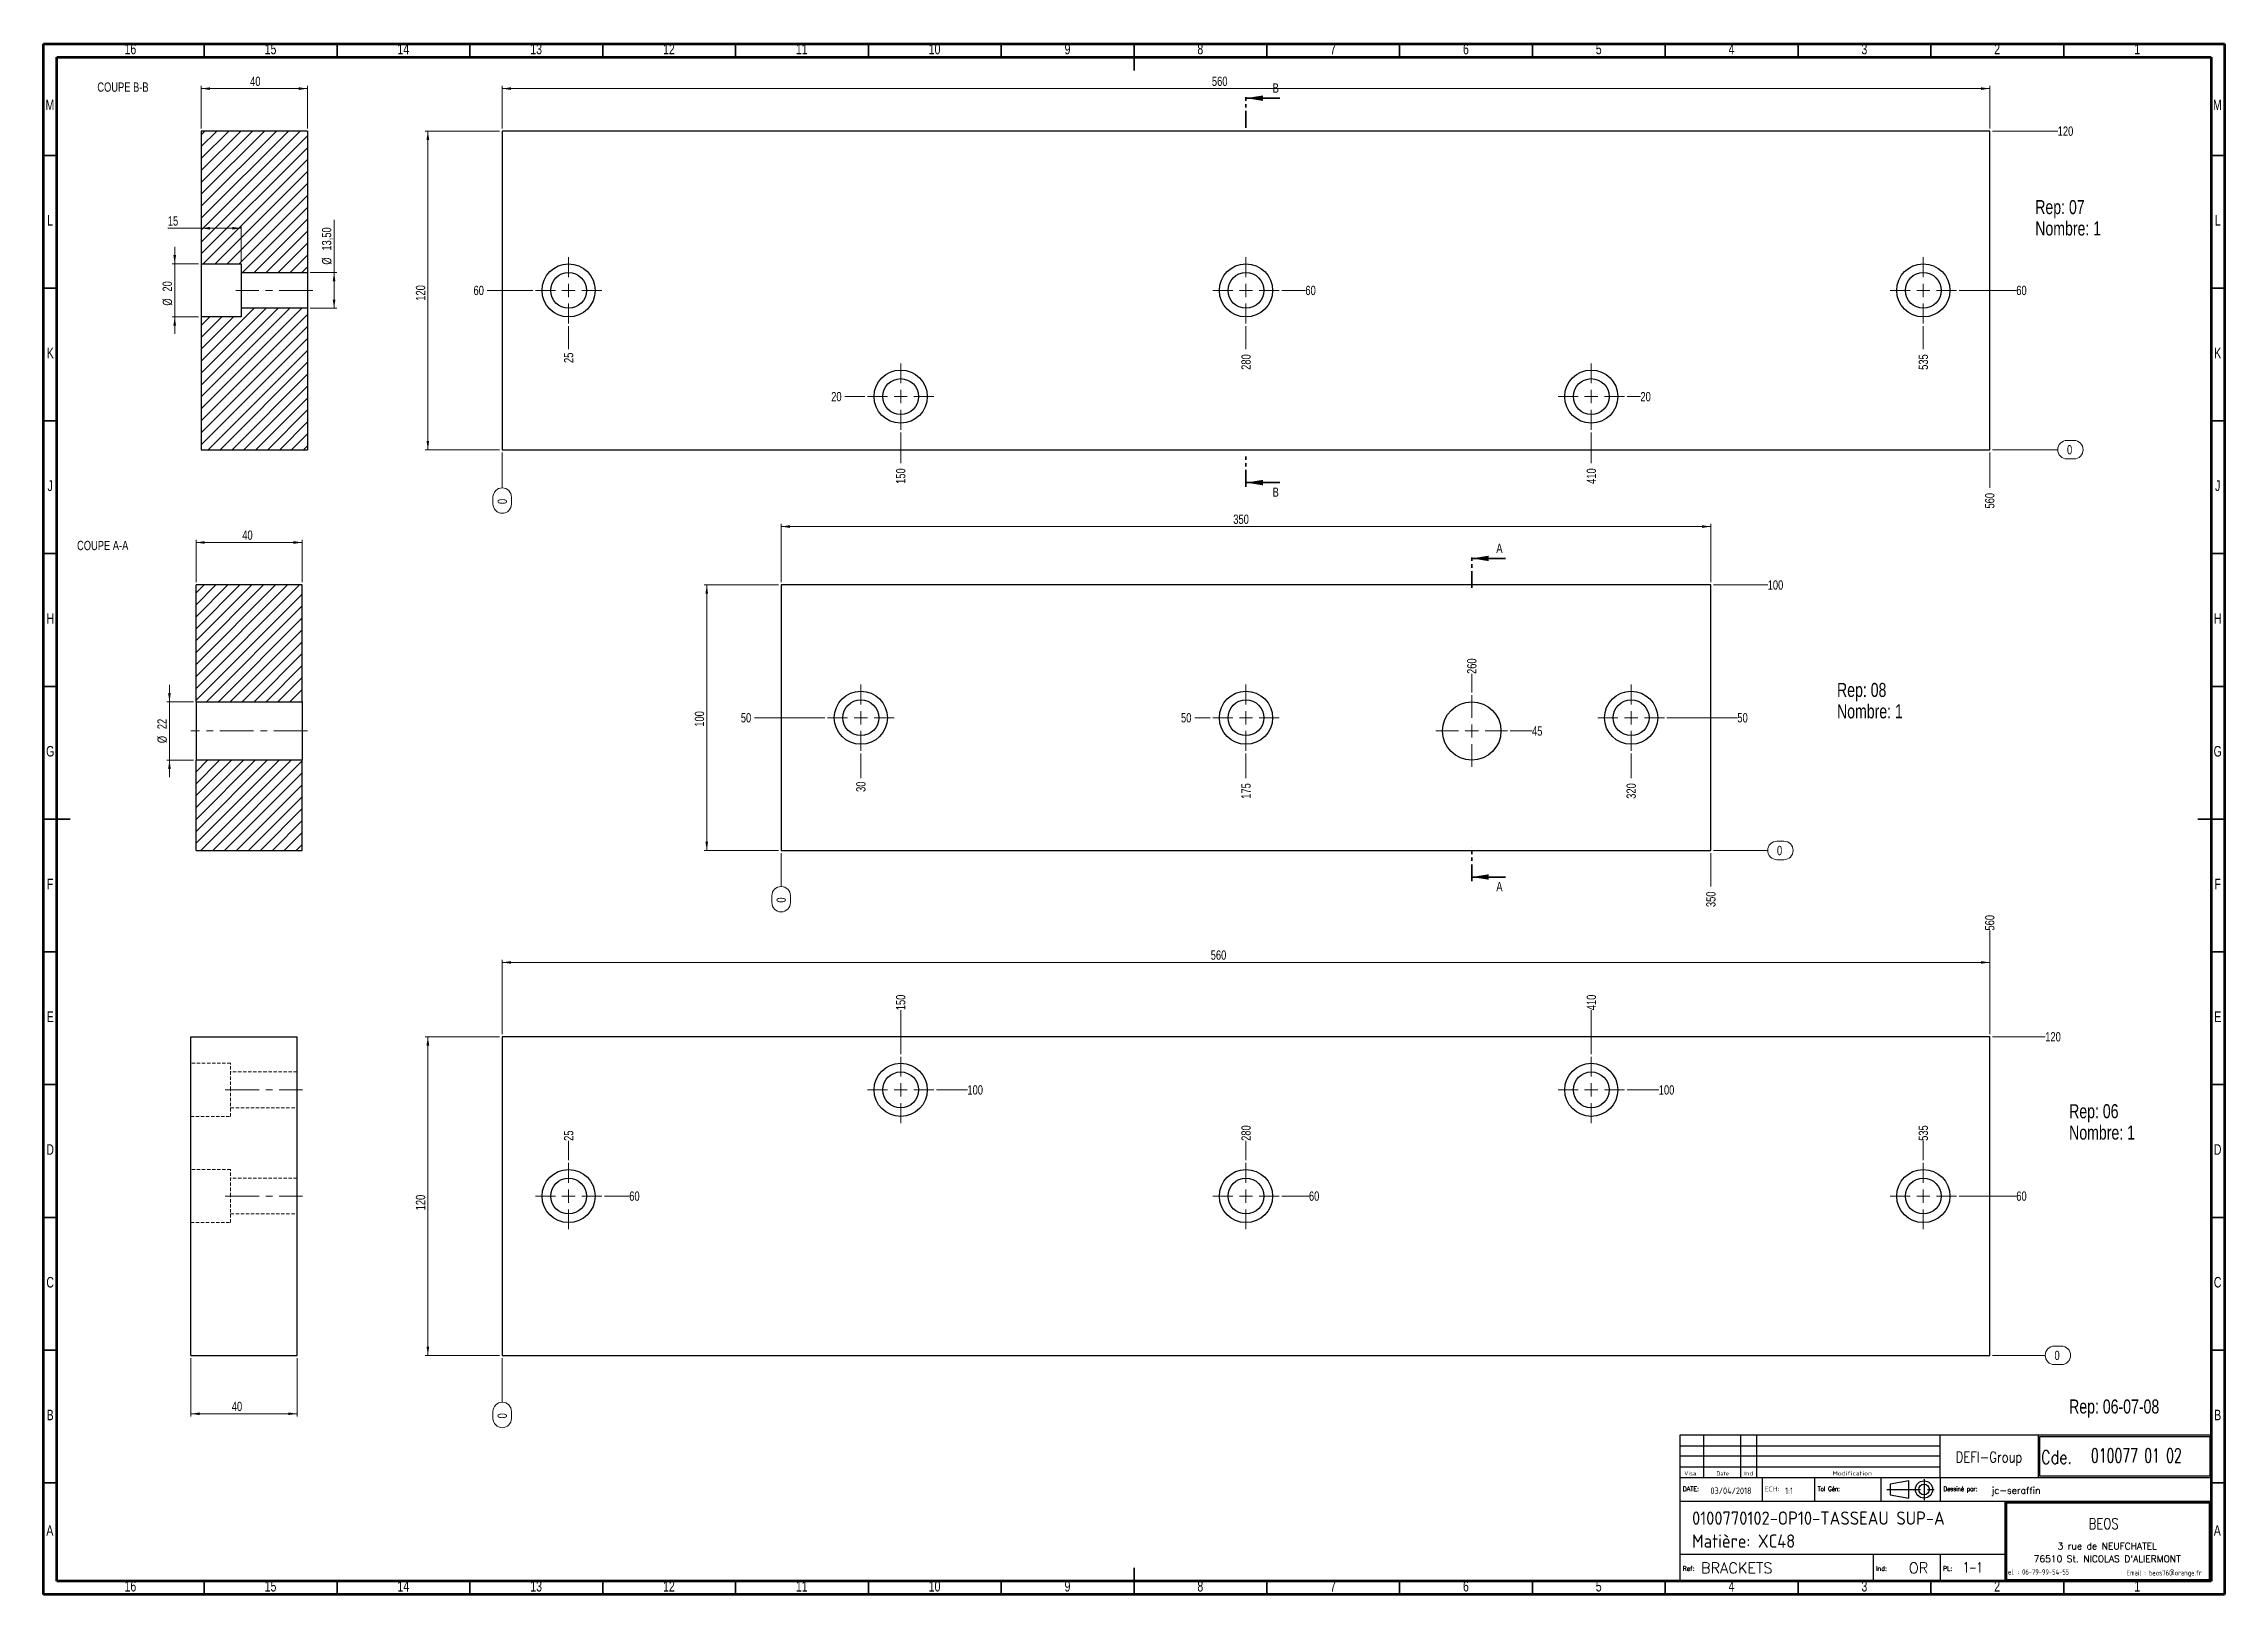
# Model space of a CAD drawing. Header units: millimetres. Extents: x 15 to 836, y 5 to 589.
import ezdxf

# ---------------------------------------------------------------- set-up
doc = ezdxf.new("R2010")
doc.units = ezdxf.units.MM
for name, pattern in [('CENTERX2', [20.32, 12.7, -2.54, 2.54, -2.54]), ('HIDDEN', [1.905, 1.27, -0.635]), ('PHANTOM', [12.7, 6.35, -1.27, 1.27, -1.27, 1.27, -1.27])]:
    doc.linetypes.add(name, pattern=pattern)
doc.layers.add('DIMENSIONS', color=176, linetype='Continuous')
doc.styles.add('SLDTEXTSTYLE0', font='TXT', dxfattribs={"width": 0.75})
doc.styles.add('SLDTEXTSTYLE1', font='ISOCP')
doc.styles.add('SLDTEXTSTYLE10', font='ISOCP', dxfattribs={"width": 1.147311})
doc.styles.add('SLDTEXTSTYLE11', font='ISOCP', dxfattribs={"width": 1.385904})
doc.styles.add('SLDTEXTSTYLE12', font='ISOCP', dxfattribs={"width": 1.246461})
doc.styles.add('SLDTEXTSTYLE13', font='ROMAND')
doc.styles.add('SLDTEXTSTYLE2', font='ROMANT', dxfattribs={"width": 0.8})
doc.styles.add('SLDTEXTSTYLE3', font='ISOCP', dxfattribs={"width": 0.8})
doc.styles.add('SLDTEXTSTYLE4', font='ROMANS', dxfattribs={"width": 0.8})
doc.styles.add('SLDTEXTSTYLE5', font='ROMANT')
doc.styles.add('SLDTEXTSTYLE6', font='ROMANS')
doc.styles.add('SLDTEXTSTYLE7', font='ROMANT', dxfattribs={"width": 0.65})
doc.styles.add('SLDTEXTSTYLE8', font='ISOCP', dxfattribs={"width": 1.446157})
doc.styles.add('SLDTEXTSTYLE9', font='ISOCP', dxfattribs={"width": 1.294402})
doc.dimstyles.new('SLDDIMSTYLE0', dxfattribs={"dimtxt": 3.5, "dimasz": 3.302, "dimexe": 0, "dimexo": 0.0625, "dimgap": 0.875, "dimtad": 0, "dimtih": 1, "dimtoh": 1, "dimdec": 0, "dimrnd": 1e-09, "dimdsep": 46, "dimtxsty": 'SLDTEXTSTYLE0', "dimblk1": 'NONE', "dimblk2": 'NONE', "dimsah": 1, "dimcen": 0.09, "dimadec": 0, "dimazin": 2, "dimtfac": 1, "dimtdec": 0, "dimtofl": 0, "dimtmove": 0, "dimatfit": 3, "dimldrblk": 'NONE', "dimfxl": 1, "dimfrac": 2, "dimtolj": 1, "dimtzin": 12, "dimarcsym": 0})
doc.dimstyles.new('SLDDIMSTYLE1', dxfattribs={"dimtxt": 3.5, "dimasz": 3.302, "dimexe": 0, "dimexo": 0.0625, "dimgap": 0.875, "dimtad": 0, "dimtih": 1, "dimtoh": 1, "dimrnd": 1e-09, "dimzin": 12, "dimdsep": 46, "dimtxsty": 'SLDTEXTSTYLE0', "dimblk1": 'NONE', "dimblk2": 'NONE', "dimsah": 1, "dimcen": 0.09, "dimadec": 0, "dimazin": 3, "dimtfac": 1, "dimtofl": 0, "dimtmove": 0, "dimatfit": 3, "dimldrblk": 'NONE', "dimfxl": 1, "dimfrac": 2, "dimtolj": 1, "dimtzin": 12, "dimarcsym": 0})
doc.dimstyles.new('SLDDIMSTYLE2', dxfattribs={"dimtxt": 3.5, "dimasz": 3.302, "dimexe": 0, "dimexo": 0.0625, "dimgap": 0.875, "dimtad": 1, "dimrnd": 1e-09, "dimzin": 12, "dimdsep": 46, "dimtxsty": 'SLDTEXTSTYLE0', "dimsah": 1, "dimcen": 0.09, "dimadec": 0, "dimazin": 3, "dimtfac": 1, "dimtofl": 0, "dimtmove": 0, "dimatfit": 3, "dimfxl": 1, "dimfrac": 2, "dimtolj": 1, "dimtzin": 12, "dimarcsym": 0})
doc.dimstyles.new('SLDDIMSTYLE3', dxfattribs={"dimtxt": 3.5, "dimasz": 3.302, "dimexe": 0, "dimexo": 0.0625, "dimgap": 0.875, "dimtad": 1, "dimrnd": 1e-09, "dimzin": 12, "dimdsep": 46, "dimtxsty": 'SLDTEXTSTYLE0', "dimsah": 1, "dimcen": 0.09, "dimadec": 0, "dimazin": 3, "dimtfac": 1, "dimtmove": 0, "dimatfit": 0, "dimfxl": 1, "dimfrac": 2, "dimtolj": 1, "dimtzin": 12, "dimarcsym": 0})

msp = doc.modelspace()

# ---------------------------------------------------------------- texts
at = {"color": 7, "linetype": 'Continuous', "lineweight": 0, "style": 'SLDTEXTSTYLE0'}
for s, insert, char_height, attachment_point in [('16', (47.67, 589.06), 3.9688, 2), ('15', (100.42, 589.06), 3.9688, 2), ('14', (150.42, 589.06), 3.9688, 2), ('13', (200.42, 589.06), 3.9688, 2), ('12', (250.42, 589.06), 3.9688, 2), ('11', (300.42, 589.06), 3.9688, 2), ('10', (350.42, 589.06), 3.9688, 2), ('9', (400.46, 589.06), 3.969, 2), ('8', (450.46, 589.06), 3.969, 2), ('7', (500.46, 589.06), 3.969, 2), ('6', (550.46, 589.06), 3.969, 2), ('5', (600.46, 589.06), 3.969, 2), ('4', (650.46, 589.06), 3.969, 2), ('3', (700.46, 589.06), 3.969, 2), ('2', (750.46, 589.06), 3.969, 2), ('1', (803.21, 589.06), 3.969, 2), ('M', (17.362, 568.06), 3.969, 2), ('COUPE B-B', (44.874, 574.486), 3.5, 2), ('M', (833.362, 568.06), 3.969, 2), ('L', (17.455, 524.56), 3.969, 2), ('L', (833.455, 524.56), 3.969, 2), ('K', (17.489, 474.56), 3.969, 2), ('K', (833.489, 474.56), 3.969, 2), ('J', (17.465, 424.56), 3.969, 2), ('J', (833.465, 424.56), 3.969, 2), ('COUPE A-A', (37.242, 401.831), 3.5, 2), ('H', (17.49, 374.56), 3.969, 2), ('H', (833.49, 374.56), 3.969, 2), ('G', (17.487, 324.56), 3.969, 2), ('G', (833.487, 324.56), 3.969, 2), ('F', (17.458, 274.56), 3.969, 2), ('F', (833.458, 274.56), 3.969, 2), ('E', (17.508, 224.56), 3.969, 2), ('E', (833.508, 224.56), 3.969, 2), ('D', (17.453, 174.56), 3.969, 2), ('D', (833.453, 174.56), 3.969, 2), ('C', (17.459, 124.56), 3.969, 2), ('C', (833.459, 124.56), 3.969, 2), ('B', (17.471, 74.56), 3.969, 2), ('Rep: 06-07-08', (777.552, 78.42), 5.29167, 1), ('B', (833.471, 74.56), 3.969, 2), ('A', (17.34, 31.06), 3.969, 2), ('A', (833.34, 31.06), 3.969, 2), ('16', (47.67, 10.06), 3.9688, 2), ('15', (100.42, 10.06), 3.9688, 2), ('14', (150.42, 10.06), 3.9688, 2), ('13', (200.42, 10.06), 3.9688, 2), ('12', (250.42, 10.06), 3.9688, 2), ('11', (300.42, 10.06), 3.9688, 2), ('10', (350.42, 10.06), 3.9688, 2), ('9', (400.46, 10.06), 3.969, 2), ('8', (450.46, 10.06), 3.969, 2), ('7', (500.46, 10.06), 3.969, 2), ('6', (550.46, 10.06), 3.969, 2), ('5', (600.46, 10.06), 3.969, 2), ('4', (650.46, 10.06), 3.969, 2), ('3', (700.46, 10.06), 3.969, 2), ('2', (750.46, 10.06), 3.969, 2), ('1', (803.21, 10.06), 3.969, 2)]:
    msp.add_mtext(s, dxfattribs=dict(at, insert=insert, char_height=char_height, attachment_point=attachment_point))
at = {"color": 7, "linetype": 'Continuous', "char_height": 3.5, "attachment_point": 1, "style": 'SLDTEXTSTYLE0'}
for s, insert in [('B', (477.679, 574.126)), ('B', (477.679, 421.911)), ('A', (561.908, 400.773)), ('A', (561.908, 273.357))]:
    msp.add_mtext(s, dxfattribs=dict(at, insert=insert))
at = {"layer": 'DIMENSIONS'}
for s, insert, char_height, attachment_point, style in [('DEFI-Group', (747.407, 58.722), 4, 2, 'SLDTEXTSTYLE2'), ('Cde.', (766.988, 59.148), 5, 1, 'SLDTEXTSTYLE2'), ('010077 01 02', (785.763, 59.962), 5.29167, 1, 'SLDTEXTSTYLE7'), ('Visa', (632.643, 51.369), 1.5671, 1, 'SLDTEXTSTYLE12'), ('Date', (644.812, 51.305), 1.4924, 1, 'SLDTEXTSTYLE10'), ('Ind', (655.242, 51.305), 1.4924, 1, 'SLDTEXTSTYLE11'), ('Modification', (688.477, 51.369), 1.56705, 1, 'SLDTEXTSTYLE8'), ('DATE:', (632.022, 45.62), 1.7277, 1, 'SLDTEXTSTYLE6'), ('03/04/2018', (642.521, 45.275), 2.5, 1, 'SLDTEXTSTYLE1'), ('ECH:', (662.899, 45.582), 1.8141, 1, 'SLDTEXTSTYLE9'), ('1:1', (670.608, 45.262), 2.5, 1, 'SLDTEXTSTYLE1'), ('Tol Gén:', (682.939, 45.62), 1.7277, 1, 'SLDTEXTSTYLE4'), ('Dessiné par:', (730.209, 45.62), 1.72768, 1, 'SLDTEXTSTYLE4'), ('jc-seraffin', (748.343, 45.442), 2.5, 1, 'SLDTEXTSTYLE5'), ('0100770102-OP10-TASSEAU SUP-A', (635.591, 36.231), 5, 1, 'SLDTEXTSTYLE1'), ('BEOS', (790.559, 33.617), 4, 2, 'SLDTEXTSTYLE2'), ('Matière: XC48', (635.591, 27.585), 5, 1, 'SLDTEXTSTYLE1'), ('BRACKETS', (638.96, 16.973), 4, 1, 'SLDTEXTSTYLE5'), ('OR', (717.182, 16.973), 4, 1, 'SLDTEXTSTYLE5'), ('1-1', (737.639, 17.195), 4, 1, 'SLDTEXTSTYLE7'), ("76510 St. NICOLAS D'ALIERMONT", (791.89, 19.645), 2.5, 2, 'SLDTEXTSTYLE13'), ('3 rue de NEUFCHATEL', (791.897, 24.47), 2.5, 2, 'SLDTEXTSTYLE13'), ('Ref:', (632.022, 15.62), 1.7277, 1, 'SLDTEXTSTYLE6'), ('Ind:', (704.814, 15.62), 1.7277, 1, 'SLDTEXTSTYLE6'), ('PL:', (730.022, 15.62), 1.7277, 1, 'SLDTEXTSTYLE6'), ('Tel. : 06-79-99-54-55', (765.348, 14.45), 2, 2, 'SLDTEXTSTYLE3'), ('Email : beos76@orange.fr', (813.36, 14.119), 2, 2, 'SLDTEXTSTYLE3')]:
    msp.add_mtext(s, dxfattribs=dict(at, insert=insert, char_height=char_height, attachment_point=attachment_point, style=style))

# ---------------------------------------------------------------- blocks, each defined once
blk = doc.blocks.new('SW_NOTE_0')
at = {"color": 0, "linetype": 'Continuous', "lineweight": 0, "char_height": 5.292, "attachment_point": 1, "style": 'SLDTEXTSTYLE0'}
for s, insert in [('Rep: 08', (0, 6.82)), ('Nombre: 1', (0, -1.23))]:
    blk.add_mtext(s, dxfattribs=dict(at, insert=insert))
blk = doc.blocks.new('_D')
at = {"color": 7, "linetype": 'Continuous', "lineweight": 18}
for p, q in [((187.66, 94.04), (187.66, 77.37)), ((184.17, 71.29), (184.17, 73.88)), ((191.15, 73.88), (191.15, 71.29))]:
    blk.add_line(p, q, dxfattribs=at)
for centre, start, end in [((187.66, 73.88), 0, 180), ((187.66, 71.29), 180, 0)]:
    blk.add_arc(centre, 3.49, start, end, dxfattribs=at)
at = {"color": 7, "linetype": 'Continuous', "lineweight": 18, "insert": (185.92, 71.29), "char_height": 3.5, "attachment_point": 1, "rotation": 90, "style": 'SLDTEXTSTYLE0'}
blk.add_mtext('0', dxfattribs=at)
blk = doc.blocks.new('_None')
blk = doc.blocks.new('_D_1')
at = {"color": 7, "linetype": 'Continuous', "lineweight": 18}
blk.add_line((212.66, 168.54), (212.66, 175.83), dxfattribs=at)
at = {"color": 7, "linetype": 'Continuous', "lineweight": 18, "insert": (210.92, 175.83), "char_height": 3.5, "attachment_point": 1, "rotation": 90, "style": 'SLDTEXTSTYLE0'}
blk.add_mtext('25', dxfattribs=at)
blk = doc.blocks.new('_D_2')
at = {"color": 7, "linetype": 'Continuous', "lineweight": 18}
blk.add_line((337.66, 208.54), (337.66, 225.04), dxfattribs=at)
at = {"color": 7, "linetype": 'Continuous', "lineweight": 18, "insert": (335.92, 225.04), "char_height": 3.5, "attachment_point": 1, "rotation": 90, "style": 'SLDTEXTSTYLE0'}
blk.add_mtext('150', dxfattribs=at)
blk = doc.blocks.new('_D_3')
at = {"color": 7, "linetype": 'Continuous', "lineweight": 18}
blk.add_line((467.66, 168.54), (467.66, 175.83), dxfattribs=at)
at = {"color": 7, "linetype": 'Continuous', "lineweight": 18, "insert": (465.92, 175.83), "char_height": 3.5, "attachment_point": 1, "rotation": 90, "style": 'SLDTEXTSTYLE0'}
blk.add_mtext('280', dxfattribs=at)
blk = doc.blocks.new('_D_4')
at = {"color": 7, "linetype": 'Continuous', "lineweight": 18}
blk.add_line((597.66, 208.54), (597.66, 225.04), dxfattribs=at)
at = {"color": 7, "linetype": 'Continuous', "lineweight": 18, "insert": (595.92, 225.04), "char_height": 3.5, "attachment_point": 1, "rotation": 90, "style": 'SLDTEXTSTYLE0'}
blk.add_mtext('410', dxfattribs=at)
blk = doc.blocks.new('_D_5')
at = {"color": 7, "linetype": 'Continuous', "lineweight": 18}
blk.add_line((722.66, 168.54), (722.66, 175.83), dxfattribs=at)
at = {"color": 7, "linetype": 'Continuous', "lineweight": 18, "insert": (720.92, 175.83), "char_height": 3.5, "attachment_point": 1, "rotation": 90, "style": 'SLDTEXTSTYLE0'}
blk.add_mtext('535', dxfattribs=at)
blk = doc.blocks.new('_D_6')
at = {"color": 7, "linetype": 'Continuous', "lineweight": 18}
blk.add_line((747.66, 216.04), (747.66, 255.04), dxfattribs=at)
at = {"color": 7, "linetype": 'Continuous', "lineweight": 18, "insert": (745.92, 255.04), "char_height": 3.5, "attachment_point": 1, "rotation": 90, "style": 'SLDTEXTSTYLE0'}
blk.add_mtext('560', dxfattribs=at)
blk = doc.blocks.new('_D_7')
at = {"color": 7, "linetype": 'Continuous', "lineweight": 18}
for p, q in [((772.05, 98.52), (774.64, 98.52)), ((748.66, 95.04), (768.56, 95.04)), ((774.64, 91.55), (772.05, 91.55))]:
    blk.add_line(p, q, dxfattribs=at)
for centre, start, end in [((772.05, 95.04), 90, 270), ((774.64, 95.04), 270, 90)]:
    blk.add_arc(centre, 3.49, start, end, dxfattribs=at)
at = {"color": 7, "linetype": 'Continuous', "lineweight": 18, "insert": (772.05, 96.77), "char_height": 3.5, "attachment_point": 1, "style": 'SLDTEXTSTYLE0'}
blk.add_mtext('0', dxfattribs=at)
blk = doc.blocks.new('_D_8')
at = {"color": 7, "linetype": 'Continuous', "lineweight": 18}
blk.add_line((226.16, 155.04), (235.48, 155.04), dxfattribs=at)
at = {"color": 7, "linetype": 'Continuous', "lineweight": 18, "insert": (235.48, 156.77), "char_height": 3.5, "attachment_point": 1, "style": 'SLDTEXTSTYLE0'}
blk.add_mtext('60', dxfattribs=at)
blk = doc.blocks.new('_D_9')
at = {"color": 7, "linetype": 'Continuous', "lineweight": 18}
blk.add_line((481.16, 155.04), (491.36, 155.04), dxfattribs=at)
at = {"color": 7, "linetype": 'Continuous', "lineweight": 18, "insert": (491.36, 156.77), "char_height": 3.5, "attachment_point": 1, "style": 'SLDTEXTSTYLE0'}
blk.add_mtext('60', dxfattribs=at)
blk = doc.blocks.new('_D_10')
at = {"color": 7, "linetype": 'Continuous', "lineweight": 18}
blk.add_line((736.16, 155.04), (757.66, 155.04), dxfattribs=at)
at = {"color": 7, "linetype": 'Continuous', "lineweight": 18, "insert": (757.66, 156.77), "char_height": 3.5, "attachment_point": 1, "style": 'SLDTEXTSTYLE0'}
blk.add_mtext('60', dxfattribs=at)
blk = doc.blocks.new('_D_11')
at = {"color": 7, "linetype": 'Continuous', "lineweight": 18}
blk.add_line((351.16, 195.04), (362.79, 195.04), dxfattribs=at)
at = {"color": 7, "linetype": 'Continuous', "lineweight": 18, "insert": (362.79, 196.77), "char_height": 3.5, "attachment_point": 1, "style": 'SLDTEXTSTYLE0'}
blk.add_mtext('100', dxfattribs=at)
blk = doc.blocks.new('_D_12')
at = {"color": 7, "linetype": 'Continuous', "lineweight": 18}
blk.add_line((611.16, 195.04), (623.06, 195.04), dxfattribs=at)
at = {"color": 7, "linetype": 'Continuous', "lineweight": 18, "insert": (623.06, 196.77), "char_height": 3.5, "attachment_point": 1, "style": 'SLDTEXTSTYLE0'}
blk.add_mtext('100', dxfattribs=at)
blk = doc.blocks.new('_D_13')
at = {"color": 7, "linetype": 'Continuous', "lineweight": 18}
blk.add_line((748.66, 215.04), (768.56, 215.04), dxfattribs=at)
at = {"color": 7, "linetype": 'Continuous', "lineweight": 18, "insert": (768.56, 216.77), "char_height": 3.5, "attachment_point": 1, "style": 'SLDTEXTSTYLE0'}
blk.add_mtext('120', dxfattribs=at)
blk = doc.blocks.new('_D_14')
at = {"color": 7, "linetype": 'Continuous', "lineweight": 18}
for p, q in [((186.66, 215.04), (158.66, 215.04)), ((159.66, 215.04), (159.66, 95.04)), ((186.66, 95.04), (158.66, 95.04))]:
    blk.add_line(p, q, dxfattribs=at)
for points in [[(159.66, 215.04), (159.15, 211.73), (160.16, 211.73)], [(159.66, 95.04), (160.16, 98.34), (159.15, 98.34)]]:
    blk.add_solid(points, dxfattribs=at)
at = {"color": 7, "linetype": 'Continuous', "lineweight": 18, "insert": (155.15, 149.67), "char_height": 3.5, "attachment_point": 1, "rotation": 90, "style": 'SLDTEXTSTYLE0'}
blk.add_mtext('120', dxfattribs=at)
blk = doc.blocks.new('_D_15')
at = {"color": 7, "linetype": 'Continuous', "lineweight": 18}
for p, q in [((187.66, 216.04), (187.66, 244.04)), ((747.66, 243.04), (187.66, 243.04)), ((747.66, 216.04), (747.66, 244.04))]:
    blk.add_line(p, q, dxfattribs=at)
for points in [[(187.66, 243.04), (190.96, 242.53), (190.96, 243.54)], [(747.66, 243.04), (744.35, 243.54), (744.35, 242.53)]]:
    blk.add_solid(points, dxfattribs=at)
at = {"color": 7, "linetype": 'Continuous', "lineweight": 18, "insert": (454.39, 247.55), "char_height": 3.5, "attachment_point": 1, "style": 'SLDTEXTSTYLE0'}
blk.add_mtext('560', dxfattribs=at)
blk = doc.blocks.new('SW_NOTE_1')
at = {"color": 0, "linetype": 'Continuous', "lineweight": 0, "char_height": 5.292, "attachment_point": 1, "style": 'SLDTEXTSTYLE0'}
for s, insert in [('Rep: 06', (0, 6.82)), ('Nombre: 1', (0, -1.23))]:
    blk.add_mtext(s, dxfattribs=dict(at, insert=insert))
blk = doc.blocks.new('SW_CENTERMARKSYMBOL_0')
at = {"color": 0, "linetype": 'Continuous', "lineweight": 0}
for p, q in [((0, 5), (0, 12.5)), ((-5, 0), (-12.5, 0)), ((0, 0), (-2.5, 0)), ((0, 0), (0, 2.5)), ((0, 0), (0, -2.5)), ((0, 0), (2.5, 0)), ((5, 0), (12.5, 0)), ((0, -5), (0, -12.5))]:
    blk.add_line(p, q, dxfattribs=at)
blk = doc.blocks.new('SW_CENTERMARKSYMBOL_1')
at = {"color": 0, "linetype": 'Continuous', "lineweight": 0}
for p, q in [((0, 5), (0, 12.5)), ((-5, 0), (-12.5, 0)), ((0, 0), (-2.5, 0)), ((0, 0), (0, 2.5)), ((0, 0), (0, -2.5)), ((0, 0), (2.5, 0)), ((5, 0), (12.5, 0)), ((0, -5), (0, -12.5))]:
    blk.add_line(p, q, dxfattribs=at)
blk = doc.blocks.new('SW_CENTERMARKSYMBOL_2')
at = {"color": 0, "linetype": 'Continuous', "lineweight": 0}
for p, q in [((0, 5), (0, 12.5)), ((-5, 0), (-12.5, 0)), ((0, 0), (-2.5, 0)), ((0, 0), (0, 2.5)), ((0, 0), (0, -2.5)), ((0, 0), (2.5, 0)), ((5, 0), (12.5, 0)), ((0, -5), (0, -12.5))]:
    blk.add_line(p, q, dxfattribs=at)
blk = doc.blocks.new('SW_CENTERMARKSYMBOL_3')
at = {"color": 0, "linetype": 'Continuous', "lineweight": 0}
for p, q in [((0, 5), (0, 12.5)), ((-5, 0), (-12.5, 0)), ((0, 0), (-2.5, 0)), ((0, 0), (0, 2.5)), ((0, 0), (0, -2.5)), ((0, 0), (2.5, 0)), ((5, 0), (12.5, 0)), ((0, -5), (0, -12.5))]:
    blk.add_line(p, q, dxfattribs=at)
blk = doc.blocks.new('SW_CENTERMARKSYMBOL_4')
at = {"color": 0, "linetype": 'Continuous', "lineweight": 0}
for p, q in [((0, 5), (0, 12.5)), ((-5, 0), (-12.5, 0)), ((0, 0), (-2.5, 0)), ((0, 0), (0, 2.5)), ((0, 0), (0, -2.5)), ((0, 0), (2.5, 0)), ((5, 0), (12.5, 0)), ((0, -5), (0, -12.5))]:
    blk.add_line(p, q, dxfattribs=at)
blk = doc.blocks.new('_D_16')
at = {"color": 7, "linetype": 'Continuous', "lineweight": 18}
for p, q in [((748.66, 436.16), (773.26, 436.16)), ((776.75, 439.65), (779.33, 439.65)), ((779.33, 432.67), (776.75, 432.67))]:
    blk.add_line(p, q, dxfattribs=at)
for centre, start, end in [((776.75, 436.16), 90, 270), ((779.33, 436.16), 270, 90)]:
    blk.add_arc(centre, 3.49, start, end, dxfattribs=at)
at = {"color": 7, "linetype": 'Continuous', "lineweight": 18, "insert": (776.75, 437.9), "char_height": 3.5, "attachment_point": 1, "style": 'SLDTEXTSTYLE0'}
blk.add_mtext('0', dxfattribs=at)
blk = doc.blocks.new('_D_17')
at = {"color": 7, "linetype": 'Continuous', "lineweight": 18}
blk.add_line((324.16, 456.16), (316.68, 456.16), dxfattribs=at)
at = {"color": 7, "linetype": 'Continuous', "lineweight": 18, "insert": (311.51, 457.9), "char_height": 3.5, "attachment_point": 1, "style": 'SLDTEXTSTYLE0'}
blk.add_mtext('20', dxfattribs=at)
blk = doc.blocks.new('_D_18')
at = {"color": 7, "linetype": 'Continuous', "lineweight": 18}
blk.add_line((611.16, 456.16), (616.16, 456.16), dxfattribs=at)
at = {"color": 7, "linetype": 'Continuous', "lineweight": 18, "insert": (616.16, 457.9), "char_height": 3.5, "attachment_point": 1, "style": 'SLDTEXTSTYLE0'}
blk.add_mtext('20', dxfattribs=at)
blk = doc.blocks.new('_D_19')
at = {"color": 7, "linetype": 'Continuous', "lineweight": 18}
blk.add_line((199.16, 496.16), (182.03, 496.16), dxfattribs=at)
at = {"color": 7, "linetype": 'Continuous', "lineweight": 18, "insert": (176.86, 497.9), "char_height": 3.5, "attachment_point": 1, "style": 'SLDTEXTSTYLE0'}
blk.add_mtext('60', dxfattribs=at)
blk = doc.blocks.new('_D_20')
at = {"color": 7, "linetype": 'Continuous', "lineweight": 18}
blk.add_line((481.16, 496.16), (490.03, 496.16), dxfattribs=at)
at = {"color": 7, "linetype": 'Continuous', "lineweight": 18, "insert": (490.03, 497.9), "char_height": 3.5, "attachment_point": 1, "style": 'SLDTEXTSTYLE0'}
blk.add_mtext('60', dxfattribs=at)
blk = doc.blocks.new('_D_21')
at = {"color": 7, "linetype": 'Continuous', "lineweight": 18}
blk.add_line((736.16, 496.16), (757.66, 496.16), dxfattribs=at)
at = {"color": 7, "linetype": 'Continuous', "lineweight": 18, "insert": (757.66, 497.9), "char_height": 3.5, "attachment_point": 1, "style": 'SLDTEXTSTYLE0'}
blk.add_mtext('60', dxfattribs=at)
blk = doc.blocks.new('_D_22')
at = {"color": 7, "linetype": 'Continuous', "lineweight": 18}
blk.add_line((748.66, 556.16), (773.26, 556.16), dxfattribs=at)
at = {"color": 7, "linetype": 'Continuous', "lineweight": 18, "insert": (773.26, 557.9), "char_height": 3.5, "attachment_point": 1, "style": 'SLDTEXTSTYLE0'}
blk.add_mtext('120', dxfattribs=at)
blk = doc.blocks.new('_D_23')
at = {"color": 7, "linetype": 'Continuous', "lineweight": 18}
for p, q in [((187.66, 435.16), (187.66, 421.76)), ((184.17, 415.69), (184.17, 418.27)), ((191.15, 418.27), (191.15, 415.69))]:
    blk.add_line(p, q, dxfattribs=at)
for centre, start, end in [((187.66, 418.27), 0, 180), ((187.66, 415.69), 180, 0)]:
    blk.add_arc(centre, 3.49, start, end, dxfattribs=at)
at = {"color": 7, "linetype": 'Continuous', "lineweight": 18, "insert": (185.92, 415.69), "char_height": 3.5, "attachment_point": 1, "rotation": 90, "style": 'SLDTEXTSTYLE0'}
blk.add_mtext('0', dxfattribs=at)
blk = doc.blocks.new('_D_24')
at = {"color": 7, "linetype": 'Continuous', "lineweight": 18}
blk.add_line((212.66, 482.66), (212.66, 474), dxfattribs=at)
at = {"color": 7, "linetype": 'Continuous', "lineweight": 18, "insert": (210.92, 468.82), "char_height": 3.5, "attachment_point": 1, "rotation": 90, "style": 'SLDTEXTSTYLE0'}
blk.add_mtext('25', dxfattribs=at)
blk = doc.blocks.new('_D_25')
at = {"color": 7, "linetype": 'Continuous', "lineweight": 18}
blk.add_line((337.66, 442.66), (337.66, 431.05), dxfattribs=at)
at = {"color": 7, "linetype": 'Continuous', "lineweight": 18, "insert": (335.92, 423.29), "char_height": 3.5, "attachment_point": 1, "rotation": 90, "style": 'SLDTEXTSTYLE0'}
blk.add_mtext('150', dxfattribs=at)
blk = doc.blocks.new('_D_26')
at = {"color": 7, "linetype": 'Continuous', "lineweight": 18}
blk.add_line((467.66, 482.66), (467.66, 474), dxfattribs=at)
at = {"color": 7, "linetype": 'Continuous', "lineweight": 18, "insert": (465.92, 466.24), "char_height": 3.5, "attachment_point": 1, "rotation": 90, "style": 'SLDTEXTSTYLE0'}
blk.add_mtext('280', dxfattribs=at)
blk = doc.blocks.new('_D_27')
at = {"color": 7, "linetype": 'Continuous', "lineweight": 18}
blk.add_line((597.66, 442.66), (597.66, 431.05), dxfattribs=at)
at = {"color": 7, "linetype": 'Continuous', "lineweight": 18, "insert": (595.92, 423.29), "char_height": 3.5, "attachment_point": 1, "rotation": 90, "style": 'SLDTEXTSTYLE0'}
blk.add_mtext('410', dxfattribs=at)
blk = doc.blocks.new('_D_28')
at = {"color": 7, "linetype": 'Continuous', "lineweight": 18}
blk.add_line((722.66, 482.66), (722.66, 474), dxfattribs=at)
at = {"color": 7, "linetype": 'Continuous', "lineweight": 18, "insert": (720.92, 466.24), "char_height": 3.5, "attachment_point": 1, "rotation": 90, "style": 'SLDTEXTSTYLE0'}
blk.add_mtext('535', dxfattribs=at)
blk = doc.blocks.new('_D_29')
at = {"color": 7, "linetype": 'Continuous', "lineweight": 18}
blk.add_line((747.66, 435.16), (747.66, 421.76), dxfattribs=at)
at = {"color": 7, "linetype": 'Continuous', "lineweight": 18, "insert": (745.92, 414), "char_height": 3.5, "attachment_point": 1, "rotation": 90, "style": 'SLDTEXTSTYLE0'}
blk.add_mtext('560', dxfattribs=at)
blk = doc.blocks.new('_D_30')
at = {"color": 7, "linetype": 'Continuous', "lineweight": 18}
for p, q in [((186.66, 556.16), (158.66, 556.16)), ((159.66, 556.16), (159.66, 436.16)), ((186.66, 436.16), (158.66, 436.16))]:
    blk.add_line(p, q, dxfattribs=at)
for points in [[(159.66, 556.16), (159.15, 552.86), (160.16, 552.86)], [(159.66, 436.16), (160.16, 439.47), (159.15, 439.47)]]:
    blk.add_solid(points, dxfattribs=at)
at = {"color": 7, "linetype": 'Continuous', "lineweight": 18, "insert": (155.15, 492.28), "char_height": 3.5, "attachment_point": 1, "rotation": 90, "style": 'SLDTEXTSTYLE0'}
blk.add_mtext('120', dxfattribs=at)
blk = doc.blocks.new('_D_31')
at = {"color": 7, "linetype": 'Continuous', "lineweight": 18}
for p, q in [((187.66, 557.16), (187.66, 573.16)), ((747.66, 572.16), (187.66, 572.16)), ((747.66, 557.16), (747.66, 573.16))]:
    blk.add_line(p, q, dxfattribs=at)
for points in [[(187.66, 572.16), (190.96, 571.66), (190.96, 572.67)], [(747.66, 572.16), (744.35, 572.67), (744.35, 571.66)]]:
    blk.add_solid(points, dxfattribs=at)
at = {"color": 7, "linetype": 'Continuous', "lineweight": 18, "insert": (454.83, 576.67), "char_height": 3.5, "attachment_point": 1, "style": 'SLDTEXTSTYLE0'}
blk.add_mtext('560', dxfattribs=at)
blk = doc.blocks.new('SW_NOTE_2')
at = {"color": 0, "linetype": 'Continuous', "lineweight": 0, "char_height": 5.292, "attachment_point": 1, "style": 'SLDTEXTSTYLE0'}
for s, insert in [('Rep: 07', (0, 6.82)), ('Nombre: 1', (0, -1.23))]:
    blk.add_mtext(s, dxfattribs=dict(at, insert=insert))
blk = doc.blocks.new('SW_CENTERMARKSYMBOL_5')
at = {"color": 0, "linetype": 'Continuous', "lineweight": 0}
for p, q in [((0, 5), (0, 12.5)), ((-5, 0), (-12.5, 0)), ((0, 0), (-2.5, 0)), ((0, 0), (0, 2.5)), ((0, 0), (0, -2.5)), ((0, 0), (2.5, 0)), ((5, 0), (12.5, 0)), ((0, -5), (0, -12.5))]:
    blk.add_line(p, q, dxfattribs=at)
blk = doc.blocks.new('SW_CENTERMARKSYMBOL_6')
at = {"color": 0, "linetype": 'Continuous', "lineweight": 0}
for p, q in [((0, 5), (0, 12.5)), ((-5, 0), (-12.5, 0)), ((0, 0), (-2.5, 0)), ((0, 0), (0, 2.5)), ((0, 0), (0, -2.5)), ((0, 0), (2.5, 0)), ((5, 0), (12.5, 0)), ((0, -5), (0, -12.5))]:
    blk.add_line(p, q, dxfattribs=at)
blk = doc.blocks.new('SW_CENTERMARKSYMBOL_7')
at = {"color": 0, "linetype": 'Continuous', "lineweight": 0}
for p, q in [((0, 5), (0, 12.5)), ((-5, 0), (-12.5, 0)), ((0, 0), (-2.5, 0)), ((0, 0), (0, 2.5)), ((0, 0), (0, -2.5)), ((0, 0), (2.5, 0)), ((5, 0), (12.5, 0)), ((0, -5), (0, -12.5))]:
    blk.add_line(p, q, dxfattribs=at)
blk = doc.blocks.new('SW_CENTERMARKSYMBOL_8')
at = {"color": 0, "linetype": 'Continuous', "lineweight": 0}
for p, q in [((0, 5), (0, 12.5)), ((-5, 0), (-12.5, 0)), ((0, 0), (-2.5, 0)), ((0, 0), (0, 2.5)), ((0, 0), (0, -2.5)), ((0, 0), (2.5, 0)), ((5, 0), (12.5, 0)), ((0, -5), (0, -12.5))]:
    blk.add_line(p, q, dxfattribs=at)
blk = doc.blocks.new('SW_CENTERMARKSYMBOL_9')
at = {"color": 0, "linetype": 'Continuous', "lineweight": 0}
for p, q in [((0, 5), (0, 12.5)), ((-5, 0), (-12.5, 0)), ((0, 0), (-2.5, 0)), ((0, 0), (0, 2.5)), ((0, 0), (0, -2.5)), ((0, 0), (2.5, 0)), ((5, 0), (12.5, 0)), ((0, -5), (0, -12.5))]:
    blk.add_line(p, q, dxfattribs=at)
blk = doc.blocks.new('_D_32')
at = {"color": 7, "linetype": 'Continuous', "lineweight": 18}
for p, q in [((667.56, 288.7), (670.15, 288.7)), ((643.66, 285.21), (664.07, 285.21)), ((670.15, 281.72), (667.56, 281.72))]:
    blk.add_line(p, q, dxfattribs=at)
for centre, start, end in [((667.56, 285.21), 90, 270), ((670.15, 285.21), 270, 90)]:
    blk.add_arc(centre, 3.49, start, end, dxfattribs=at)
at = {"color": 7, "linetype": 'Continuous', "lineweight": 18, "insert": (667.56, 286.94), "char_height": 3.5, "attachment_point": 1, "style": 'SLDTEXTSTYLE0'}
blk.add_mtext('0', dxfattribs=at)
blk = doc.blocks.new('_D_33')
at = {"color": 7, "linetype": 'Continuous', "lineweight": 18}
blk.add_line((567.16, 330.21), (575.35, 330.21), dxfattribs=at)
at = {"color": 7, "linetype": 'Continuous', "lineweight": 18, "insert": (575.35, 331.94), "char_height": 3.5, "attachment_point": 1, "style": 'SLDTEXTSTYLE0'}
blk.add_mtext('45', dxfattribs=at)
blk = doc.blocks.new('_D_34')
at = {"color": 7, "linetype": 'Continuous', "lineweight": 18}
blk.add_line((309.16, 335.21), (282.66, 335.21), dxfattribs=at)
at = {"color": 7, "linetype": 'Continuous', "lineweight": 18, "insert": (277.48, 336.94), "char_height": 3.5, "attachment_point": 1, "style": 'SLDTEXTSTYLE0'}
blk.add_mtext('50', dxfattribs=at)
blk = doc.blocks.new('_D_35')
at = {"color": 7, "linetype": 'Continuous', "lineweight": 18}
blk.add_line((454.16, 335.21), (448.39, 335.21), dxfattribs=at)
at = {"color": 7, "linetype": 'Continuous', "lineweight": 18, "insert": (443.21, 336.94), "char_height": 3.5, "attachment_point": 1, "style": 'SLDTEXTSTYLE0'}
blk.add_mtext('50', dxfattribs=at)
blk = doc.blocks.new('_D_36')
at = {"color": 7, "linetype": 'Continuous', "lineweight": 18}
blk.add_line((626.16, 335.21), (652.66, 335.21), dxfattribs=at)
at = {"color": 7, "linetype": 'Continuous', "lineweight": 18, "insert": (652.66, 336.94), "char_height": 3.5, "attachment_point": 1, "style": 'SLDTEXTSTYLE0'}
blk.add_mtext('50', dxfattribs=at)
blk = doc.blocks.new('_D_37')
at = {"color": 7, "linetype": 'Continuous', "lineweight": 18}
blk.add_line((643.66, 385.21), (664.07, 385.21), dxfattribs=at)
at = {"color": 7, "linetype": 'Continuous', "lineweight": 18, "insert": (664.07, 386.94), "char_height": 3.5, "attachment_point": 1, "style": 'SLDTEXTSTYLE0'}
blk.add_mtext('100', dxfattribs=at)
blk = doc.blocks.new('_D_38')
at = {"color": 7, "linetype": 'Continuous', "lineweight": 18}
for p, q in [((292.66, 284.21), (292.66, 271.64)), ((289.17, 265.56), (289.17, 268.15)), ((296.15, 268.15), (296.15, 265.56))]:
    blk.add_line(p, q, dxfattribs=at)
for centre, start, end in [((292.66, 268.15), 0, 180), ((292.66, 265.56), 180, 0)]:
    blk.add_arc(centre, 3.49, start, end, dxfattribs=at)
at = {"color": 7, "linetype": 'Continuous', "lineweight": 18, "insert": (290.92, 265.56), "char_height": 3.5, "attachment_point": 1, "rotation": 90, "style": 'SLDTEXTSTYLE0'}
blk.add_mtext('0', dxfattribs=at)
blk = doc.blocks.new('_D_39')
at = {"color": 7, "linetype": 'Continuous', "lineweight": 18}
blk.add_line((322.66, 321.71), (322.66, 312.43), dxfattribs=at)
at = {"color": 7, "linetype": 'Continuous', "lineweight": 18, "insert": (320.92, 307.26), "char_height": 3.5, "attachment_point": 1, "rotation": 90, "style": 'SLDTEXTSTYLE0'}
blk.add_mtext('30', dxfattribs=at)
blk = doc.blocks.new('_D_40')
at = {"color": 7, "linetype": 'Continuous', "lineweight": 18}
blk.add_line((467.66, 321.71), (467.66, 312.43), dxfattribs=at)
at = {"color": 7, "linetype": 'Continuous', "lineweight": 18, "insert": (465.92, 304.67), "char_height": 3.5, "attachment_point": 1, "rotation": 90, "style": 'SLDTEXTSTYLE0'}
blk.add_mtext('175', dxfattribs=at)
blk = doc.blocks.new('_D_41')
at = {"color": 7, "linetype": 'Continuous', "lineweight": 18}
blk.add_line((552.66, 344.71), (552.66, 351.69), dxfattribs=at)
at = {"color": 7, "linetype": 'Continuous', "lineweight": 18, "insert": (550.92, 351.69), "char_height": 3.5, "attachment_point": 1, "rotation": 90, "style": 'SLDTEXTSTYLE0'}
blk.add_mtext('260', dxfattribs=at)
blk = doc.blocks.new('_D_42')
at = {"color": 7, "linetype": 'Continuous', "lineweight": 18}
blk.add_line((612.66, 321.71), (612.66, 312.43), dxfattribs=at)
at = {"color": 7, "linetype": 'Continuous', "lineweight": 18, "insert": (610.92, 304.67), "char_height": 3.5, "attachment_point": 1, "rotation": 90, "style": 'SLDTEXTSTYLE0'}
blk.add_mtext('320', dxfattribs=at)
blk = doc.blocks.new('_D_43')
at = {"color": 7, "linetype": 'Continuous', "lineweight": 18}
blk.add_line((642.66, 284.21), (642.66, 271.64), dxfattribs=at)
at = {"color": 7, "linetype": 'Continuous', "lineweight": 18, "insert": (640.92, 263.88), "char_height": 3.5, "attachment_point": 1, "rotation": 90, "style": 'SLDTEXTSTYLE0'}
blk.add_mtext('350', dxfattribs=at)
blk = doc.blocks.new('_D_44')
at = {"color": 7, "linetype": 'Continuous', "lineweight": 18}
for p, q in [((291.66, 385.21), (263.66, 385.21)), ((264.66, 385.21), (264.66, 285.21)), ((291.66, 285.21), (263.66, 285.21))]:
    blk.add_line(p, q, dxfattribs=at)
for points in [[(264.66, 385.21), (264.15, 381.91), (265.16, 381.91)], [(264.66, 285.21), (265.16, 288.51), (264.15, 288.51)]]:
    blk.add_solid(points, dxfattribs=at)
at = {"color": 7, "linetype": 'Continuous', "lineweight": 18, "insert": (260.15, 331.82), "char_height": 3.5, "attachment_point": 1, "rotation": 90, "style": 'SLDTEXTSTYLE0'}
blk.add_mtext('100', dxfattribs=at)
blk = doc.blocks.new('_D_45')
at = {"color": 7, "linetype": 'Continuous', "lineweight": 18}
for p, q in [((292.66, 386.21), (292.66, 408.21)), ((642.66, 407.21), (292.66, 407.21)), ((642.66, 386.21), (642.66, 408.21))]:
    blk.add_line(p, q, dxfattribs=at)
for points in [[(292.66, 407.21), (295.96, 406.7), (295.96, 407.72)], [(642.66, 407.21), (639.35, 407.72), (639.35, 406.7)]]:
    blk.add_solid(points, dxfattribs=at)
at = {"color": 7, "linetype": 'Continuous', "lineweight": 18, "insert": (462.87, 411.72), "char_height": 3.5, "attachment_point": 1, "style": 'SLDTEXTSTYLE0'}
blk.add_mtext('350', dxfattribs=at)
blk = doc.blocks.new('SW_CENTERMARKSYMBOL_10')
at = {"color": 0, "linetype": 'Continuous', "lineweight": 0}
for p, q in [((0, 5), (0, 12.5)), ((-5, 0), (-12.5, 0)), ((0, 0), (-2.5, 0)), ((0, 0), (0, 2.5)), ((0, 0), (0, -2.5)), ((0, 0), (2.5, 0)), ((5, 0), (12.5, 0)), ((0, -5), (0, -12.5))]:
    blk.add_line(p, q, dxfattribs=at)
blk = doc.blocks.new('SW_CENTERMARKSYMBOL_11')
at = {"color": 0, "linetype": 'Continuous', "lineweight": 0}
for p, q in [((0, 5), (0, 12.5)), ((-5, 0), (-12.5, 0)), ((0, 0), (-2.5, 0)), ((0, 0), (0, 2.5)), ((0, 0), (0, -2.5)), ((0, 0), (2.5, 0)), ((5, 0), (12.5, 0)), ((0, -5), (0, -12.5))]:
    blk.add_line(p, q, dxfattribs=at)
blk = doc.blocks.new('SW_CENTERMARKSYMBOL_12')
at = {"color": 0, "linetype": 'Continuous', "lineweight": 0}
for p, q in [((0, 5), (0, 12.5)), ((-5, 0), (-12.5, 0)), ((0, 0), (-2.5, 0)), ((0, 0), (0, 2.5)), ((0, 0), (0, -2.5)), ((0, 0), (2.5, 0)), ((5, 0), (12.5, 0)), ((0, -5), (0, -12.5))]:
    blk.add_line(p, q, dxfattribs=at)
blk = doc.blocks.new('SW_CENTERMARKSYMBOL_13')
at = {"color": 0, "linetype": 'Continuous', "lineweight": 0}
for p, q in [((0, 5), (0, 13.5)), ((-5, 0), (-13.5, 0)), ((0, 0), (-2.5, 0)), ((0, 0), (0, 2.5)), ((0, 0), (0, -2.5)), ((0, 0), (2.5, 0)), ((5, 0), (13.5, 0)), ((0, -5), (0, -13.5))]:
    blk.add_line(p, q, dxfattribs=at)
blk = doc.blocks.new('_D_46')
at = {"color": 7, "linetype": 'Continuous', "lineweight": 18}
for p, q in [((72.38, 386.21), (72.38, 402.21)), ((112.38, 401.21), (72.38, 401.21)), ((112.38, 386.21), (112.38, 402.21))]:
    blk.add_line(p, q, dxfattribs=at)
for points in [[(72.38, 401.21), (75.68, 400.7), (75.68, 401.72)], [(112.38, 401.21), (109.07, 401.72), (109.07, 400.7)]]:
    blk.add_solid(points, dxfattribs=at)
at = {"color": 7, "linetype": 'Continuous', "lineweight": 18, "insert": (89.79, 405.72), "char_height": 3.5, "attachment_point": 1, "style": 'SLDTEXTSTYLE0'}
blk.add_mtext('40', dxfattribs=at)
blk = doc.blocks.new('_D_47')
at = {"color": 7, "linetype": 'Continuous', "lineweight": 18}
for p, q in [((62.38, 341.21), (62.38, 347.56)), ((71.38, 341.21), (61.38, 341.21)), ((62.38, 341.21), (62.38, 319.21)), ((71.38, 319.21), (61.38, 319.21)), ((62.38, 319.21), (62.38, 312.86))]:
    blk.add_line(p, q, dxfattribs=at)
for points in [[(62.38, 341.21), (62.88, 344.51), (61.87, 344.51)], [(62.38, 319.21), (61.87, 315.91), (62.88, 315.91)]]:
    blk.add_solid(points, dxfattribs=at)
at = {"color": 7, "linetype": 'Continuous', "lineweight": 18, "char_height": 3.5, "attachment_point": 1, "rotation": 90, "style": 'SLDTEXTSTYLE0'}
for s, insert in [('22', (57.81, 330.9)), ('%%c', (57.86, 325.62))]:
    blk.add_mtext(s, dxfattribs=dict(at, insert=insert))
blk = doc.blocks.new('_D_48')
at = {"color": 7, "linetype": 'Continuous', "lineweight": 18}
for p, q in [((74.35, 557.16), (74.35, 573.16)), ((114.35, 572.16), (74.35, 572.16)), ((114.35, 557.16), (114.35, 573.16))]:
    blk.add_line(p, q, dxfattribs=at)
for points in [[(74.35, 572.16), (77.65, 571.66), (77.65, 572.67)], [(114.35, 572.16), (111.05, 572.67), (111.05, 571.66)]]:
    blk.add_solid(points, dxfattribs=at)
at = {"color": 7, "linetype": 'Continuous', "lineweight": 18, "insert": (92.75, 576.67), "char_height": 3.5, "attachment_point": 1, "style": 'SLDTEXTSTYLE0'}
blk.add_mtext('40', dxfattribs=at)
blk = doc.blocks.new('_D_49')
at = {"color": 7, "linetype": 'Continuous', "lineweight": 18}
for p, q in [((64.35, 506.16), (64.35, 512.51)), ((73.35, 506.16), (63.35, 506.16)), ((64.35, 506.16), (64.35, 486.16)), ((73.35, 486.16), (63.35, 486.16)), ((64.35, 486.16), (64.35, 479.81))]:
    blk.add_line(p, q, dxfattribs=at)
for points in [[(64.35, 506.16), (64.86, 509.47), (63.84, 509.47)], [(64.35, 486.16), (63.84, 482.86), (64.86, 482.86)]]:
    blk.add_solid(points, dxfattribs=at)
at = {"color": 7, "linetype": 'Continuous', "lineweight": 18, "char_height": 3.5, "attachment_point": 1, "rotation": 90, "style": 'SLDTEXTSTYLE0'}
for s, insert in [('%%c', (59.84, 490.42)), ('20', (59.79, 495.7))]:
    blk.add_mtext(s, dxfattribs=dict(at, insert=insert))
blk = doc.blocks.new('_D_50')
at = {"color": 7, "linetype": 'Continuous', "lineweight": 18}
for p, q in [((74.35, 519.57), (61.77, 519.57)), ((74.35, 519.57), (89.35, 519.57)), ((89.35, 507.16), (89.35, 520.57))]:
    blk.add_line(p, q, dxfattribs=at)
for points in [[(74.35, 519.57), (77.65, 519.06), (77.65, 520.07)], [(89.35, 519.57), (86.05, 520.07), (86.05, 519.06)]]:
    blk.add_solid(points, dxfattribs=at)
at = {"color": 7, "linetype": 'Continuous', "lineweight": 18, "insert": (61.77, 524.08), "char_height": 3.5, "attachment_point": 1, "style": 'SLDTEXTSTYLE0'}
blk.add_mtext('15', dxfattribs=at)
blk = doc.blocks.new('_D_51')
at = {"color": 7, "linetype": 'Continuous', "lineweight": 18}
for p, q in [((124.35, 502.91), (124.35, 522.77)), ((115.35, 502.91), (125.35, 502.91)), ((124.35, 502.91), (124.35, 489.41)), ((115.35, 489.41), (125.35, 489.41))]:
    blk.add_line(p, q, dxfattribs=at)
for points in [[(124.35, 502.91), (123.84, 499.61), (124.86, 499.61)], [(124.35, 489.41), (124.86, 492.72), (123.84, 492.72)]]:
    blk.add_solid(points, dxfattribs=at)
at = {"color": 7, "linetype": 'Continuous', "lineweight": 18, "char_height": 3.5, "attachment_point": 1, "rotation": 90, "style": 'SLDTEXTSTYLE0'}
for s, insert in [('13,50', (119.79, 511.13)), ('%%c', (119.84, 505.85))]:
    blk.add_mtext(s, dxfattribs=dict(at, insert=insert))
blk = doc.blocks.new('_D_52')
at = {"color": 7, "linetype": 'Continuous', "lineweight": 18}
for p, q in [((70.4, 94.04), (70.4, 72.04)), ((110.4, 94.04), (110.4, 72.04)), ((70.4, 73.04), (110.4, 73.04))]:
    blk.add_line(p, q, dxfattribs=at)
for points in [[(70.4, 73.04), (73.7, 72.53), (73.7, 73.54)], [(110.4, 73.04), (107.1, 73.54), (107.1, 72.53)]]:
    blk.add_solid(points, dxfattribs=at)
at = {"color": 7, "linetype": 'Continuous', "lineweight": 18, "insert": (85.84, 77.55), "char_height": 3.5, "attachment_point": 1, "style": 'SLDTEXTSTYLE0'}
blk.add_mtext('40', dxfattribs=at)

# ---------------------------------------------------------------- dimensions: what is measured, and where the dimension line sits
at = {"color": 7, "linetype": 'Continuous', "lineweight": 18}
for base, p1, p2, picture, middle in [((74.352, 572.163), (114.352, 556.163), (74.352, 556.163), '_D_48', (95.339, 572.163)), ((187.657, 572.163), (747.657, 556.163), (187.657, 556.163), '_D_31', (458.707, 572.163)), ((89.352, 519.565), (74.352, 506.163), (89.352, 506.163), '_D_50', (64.352, 519.565)), ((292.657, 407.21), (642.657, 385.21), (292.657, 385.21), '_D_45', (466.748, 407.21)), ((72.377, 401.21), (112.377, 385.21), (72.377, 385.21), '_D_46', (92.377, 401.21)), ((187.657, 243.035), (747.657, 215.035), (187.657, 215.035), '_D_15', (458.27, 243.035)), ((110.402, 73.035), (70.402, 95.035), (110.402, 95.035), '_D_52', (88.426, 73.035))]:
    dim = msp.add_linear_dim(base=base, p1=p1, p2=p2, dimstyle='SLDDIMSTYLE2', dxfattribs=at)
    dim.commit()
    dim.dimension.update_dxf_attribs({"geometry": picture, "text_midpoint": middle, "dimtype": 160})
for base, p1, p2, picture, middle in [((159.657, 436.163), (187.657, 556.163), (187.657, 436.163), '_D_30', (159.657, 496.163)), ((264.657, 285.21), (292.657, 385.21), (292.657, 285.21), '_D_44', (264.657, 335.704)), ((159.657, 95.035), (187.657, 215.035), (187.657, 95.035), '_D_14', (159.657, 153.554))]:
    dim = msp.add_linear_dim(base=base, p1=p1, p2=p2, angle=90, dimstyle='SLDDIMSTYLE2', dxfattribs=at)
    dim.commit()
    dim.dimension.update_dxf_attribs({"geometry": picture, "text_midpoint": middle, "dimtype": 160})
for feature_location, offset, dtype, origin, dimstyle, picture, middle in [((747.657, 556.163), (25.601, 0), 0, (747.657, 436.163), 'SLDDIMSTYLE1', '_D_22', (777.137, 556.163)), ((200.157, 496.163), (-18.128, 0), 0, (747.657, 436.163), 'SLDDIMSTYLE1', '_D_19', (179.443, 496.163)), ((480.157, 496.163), (9.868, 0), 0, (747.657, 436.163), 'SLDDIMSTYLE1', '_D_20', (492.611, 496.163)), ((735.157, 496.163), (22.5, 0), 0, (747.657, 436.163), 'SLDDIMSTYLE1', '_D_21', (760.243, 496.163)), ((212.657, 483.663), (0, -9.666), 1, (187.657, 436.163), 'SLDDIMSTYLE1', '_D_24', (212.657, 471.411)), ((467.657, 483.663), (0, -9.666), 1, (187.657, 436.163), 'SLDDIMSTYLE1', '_D_26', (467.657, 470.118)), ((722.657, 483.663), (0, -9.666), 1, (187.657, 436.163), 'SLDDIMSTYLE1', '_D_28', (722.657, 470.118)), ((325.157, 456.163), (-8.477, 0), 0, (747.657, 436.163), 'SLDDIMSTYLE1', '_D_17', (314.094, 456.163)), ((610.157, 456.163), (6.008, 0), 0, (747.657, 436.163), 'SLDDIMSTYLE1', '_D_18', (618.751, 456.163)), ((337.657, 443.663), (0, -12.616), 1, (187.657, 436.163), 'SLDDIMSTYLE1', '_D_25', (337.657, 427.168)), ((597.657, 443.663), (0, -12.616), 1, (187.657, 436.163), 'SLDDIMSTYLE1', '_D_27', (597.657, 427.168)), ((187.656919315, 436.163141304), (0, -14.401976867), 1, (187.656919315, 436.163141304), 'SLDDIMSTYLE0', '_D_23', (187.656919315, 416.979046534)), ((747.657, 436.163), (0, -14.402), 1, (187.657, 436.163), 'SLDDIMSTYLE1', '_D_29', (747.657, 417.882)), ((747.656919315, 436.163141304), (25.601208711, 0), 0, (747.656919315, 436.163141304), 'SLDDIMSTYLE0', '_D_16', (778.04024593, 436.163141304)), ((642.657, 385.21), (21.417, 0), 0, (642.657, 285.21), 'SLDDIMSTYLE1', '_D_37', (667.953, 385.21)), ((552.657, 343.71), (0, 7.983), 1, (292.657, 285.21), 'SLDDIMSTYLE1', '_D_41', (552.657, 355.572)), ((310.157, 335.21), (-27.5, 0), 0, (642.657, 285.21), 'SLDDIMSTYLE1', '_D_34', (280.071, 335.21)), ((455.157, 335.21), (-6.771, 0), 0, (642.657, 285.21), 'SLDDIMSTYLE1', '_D_35', (445.8, 335.21)), ((625.157, 335.21), (27.5, 0), 0, (642.657, 285.21), 'SLDDIMSTYLE1', '_D_36', (655.243, 335.21)), ((566.157, 330.21), (9.194, 0), 0, (642.657, 285.21), 'SLDDIMSTYLE1', '_D_33', (577.937, 330.21)), ((322.657, 322.71), (0, -10.28), 1, (292.657, 285.21), 'SLDDIMSTYLE1', '_D_39', (322.657, 309.844)), ((467.657, 322.71), (0, -10.28), 1, (292.657, 285.21), 'SLDDIMSTYLE1', '_D_40', (467.657, 308.551)), ((612.657, 322.71), (0, -10.28), 1, (292.657, 285.21), 'SLDDIMSTYLE1', '_D_42', (612.657, 308.551)), ((642.656919315, 285.209910231), (21.41717175, 0), 0, (642.656919315, 285.209910231), 'SLDDIMSTYLE0', '_D_32', (668.856208968, 285.209910231)), ((292.656919315, 285.209910231), (0, -13.571826851), 1, (292.656919315, 285.209910231), 'SLDDIMSTYLE0', '_D_38', (292.656919315, 266.855965476)), ((642.657, 285.21), (0, -13.572), 1, (292.657, 285.21), 'SLDDIMSTYLE1', '_D_43', (642.657, 267.759)), ((747.657, 215.035), (0, 40), 1, (187.657, 95.035), 'SLDDIMSTYLE1', '_D_6', (747.657, 258.915)), ((337.657, 207.535), (0, 17.5), 1, (187.657, 95.035), 'SLDDIMSTYLE1', '_D_2', (337.657, 228.915)), ((597.657, 207.535), (0, 17.5), 1, (187.657, 95.035), 'SLDDIMSTYLE1', '_D_4', (597.657, 228.915)), ((747.657, 215.035), (20.905, 0), 0, (747.657, 95.035), 'SLDDIMSTYLE1', '_D_13', (772.441, 215.035)), ((350.157, 195.035), (12.635, 0), 0, (747.657, 95.035), 'SLDDIMSTYLE1', '_D_11', (366.671, 195.035)), ((610.157, 195.035), (12.905, 0), 0, (747.657, 95.035), 'SLDDIMSTYLE1', '_D_12', (626.941, 195.035)), ((467.657, 167.535), (0, 8.295), 1, (187.657, 95.035), 'SLDDIMSTYLE1', '_D_3', (467.657, 179.709)), ((722.657, 167.535), (0, 8.295), 1, (187.657, 95.035), 'SLDDIMSTYLE1', '_D_5', (722.657, 179.709)), ((212.657, 167.535), (0, 8.295), 1, (187.657, 95.035), 'SLDDIMSTYLE1', '_D_1', (212.657, 178.416)), ((225.157, 155.035), (10.323, 0), 0, (747.657, 95.035), 'SLDDIMSTYLE1', '_D_8', (238.066, 155.035)), ((480.157, 155.035), (11.202, 0), 0, (747.657, 95.035), 'SLDDIMSTYLE1', '_D_9', (493.945, 155.035)), ((735.157, 155.035), (22.5, 0), 0, (747.657, 95.035), 'SLDDIMSTYLE1', '_D_10', (760.243, 155.035)), ((747.656919315, 95.035452323), (20.90486225, 0), 0, (747.656919315, 95.035452323), 'SLDDIMSTYLE0', '_D_7', (773.343899469, 95.035452323)), ((187.656919315, 95.035452323), (0, -17.668857005), 1, (187.656919315, 95.035452323), 'SLDDIMSTYLE0', '_D', (187.656919315, 72.584477415))]:
    dim = msp.add_ordinate_dim(feature_location=feature_location, offset=offset, dtype=dtype, origin=origin, dimstyle=dimstyle, dxfattribs=at)
    dim.commit()
    dim.dimension.update_dxf_attribs({"geometry": picture, "text_midpoint": middle})
for base, p1, p2, dimstyle, picture, middle in [((124.352, 489.413), (114.352, 502.913), (114.352, 489.413), 'SLDDIMSTYLE2', '_D_51', (124.352, 514.308)), ((64.352, 486.163), (74.352, 506.163), (74.352, 486.163), 'SLDDIMSTYLE3', '_D_49', (64.352, 495.643)), ((62.377, 319.21), (72.377, 341.21), (72.377, 319.21), 'SLDDIMSTYLE3', '_D_47', (62.377, 330.846))]:
    dim = msp.add_linear_dim(base=base, p1=p1, p2=p2, angle=90, text='%%c<>', dimstyle=dimstyle, dxfattribs=at)
    dim.commit()
    dim.dimension.update_dxf_attribs({"geometry": picture, "text_midpoint": middle, "dimtype": 160})

# ---------------------------------------------------------------- hatches: boundary and pattern name
at = {"linetype": 'Continuous', "lineweight": 18}
h = msp.add_hatch(dxfattribs=at)
h.set_pattern_fill('ANSI31', style=0)
h.paths.add_polyline_path([(114.352, 502.913), (114.352, 556.163), (74.352, 556.163), (74.352, 506.163), (89.352, 506.163), (89.352, 502.913)], flags=0)
h = msp.add_hatch(dxfattribs=at)
h.set_pattern_fill('ANSI31', style=0)
h.paths.add_polyline_path([(74.352, 486.163), (74.352, 436.163), (114.352, 436.163), (114.352, 489.413), (89.352, 489.413), (89.352, 486.163)], flags=0)
h = msp.add_hatch(dxfattribs=at)
h.set_pattern_fill('ANSI31', style=0)
h.paths.add_polyline_path([(112.377, 341.21), (112.377, 385.21), (72.377, 385.21), (72.377, 341.21)], flags=0)
h = msp.add_hatch(dxfattribs=at)
h.set_pattern_fill('ANSI31', style=0)
h.paths.add_polyline_path([(72.377, 319.21), (72.377, 285.21), (112.377, 285.21), (112.377, 319.21)], flags=0)

# ---------------------------------------------------------------- linework, layer by layer
at = {"color": 7, "linetype": 'Continuous', "lineweight": 70}
for p, q in [((15, 5), (15, 589)), ((15, 589), (836, 589)), ((20, 10), (20, 584)), ((20, 584), (831, 584)), ((831, 584), (831, 10)), ((836, 589), (836, 5)), ((831, 10), (20, 10)), ((836, 5), (15, 5))]:
    msp.add_line(p, q, dxfattribs=at)
at = {"color": 7, "linetype": 'Continuous', "lineweight": 35}
for p, q in [((75.5, 584), (75.5, 589)), ((125.5, 584), (125.5, 589)), ((175.5, 584), (175.5, 589)), ((225.5, 584), (225.5, 589)), ((275.5, 584), (275.5, 589)), ((325.5, 584), (325.5, 589)), ((375.5, 584), (375.5, 589)), ((425.5, 589.001), (425.5, 578.999)), ((425.5, 584), (425.5, 589)), ((475.5, 584), (475.5, 589)), ((525.5, 584), (525.5, 589)), ((575.5, 584), (575.5, 589)), ((625.5, 584), (625.5, 589)), ((675.5, 584), (675.5, 589)), ((725.5, 584), (725.5, 589)), ((775.5, 584), (775.5, 589)), ((480.357, 568.563), (467.657, 568.563)), ((20, 547), (15, 547)), ((831, 547), (836, 547)), ((20, 497), (15, 497)), ((831, 497), (836, 497)), ((20, 447), (15, 447)), ((831, 447), (836, 447)), ((480.357, 423.763), (467.657, 423.763)), ((20, 397), (15, 397)), ((565.357, 395.21), (552.657, 395.21)), ((831, 397), (836, 397)), ((20, 347), (15, 347)), ((831, 347), (836, 347)), ((14.999, 297), (25.001, 297)), ((20, 297), (15, 297)), ((836.001, 297), (825.999, 297)), ((831, 297), (836, 297)), ((565.357, 275.21), (552.657, 275.21)), ((20, 247), (15, 247)), ((831, 247), (836, 247)), ((20, 197), (15, 197)), ((831, 197), (836, 197)), ((20, 147), (15, 147)), ((831, 147), (836, 147)), ((20, 97), (15, 97)), ((831, 97), (836, 97)), ((20, 47), (15, 47)), ((831, 47), (836, 47)), ((75.5, 10), (75.5, 5)), ((125.5, 10), (125.5, 5)), ((175.5, 10), (175.5, 5)), ((225.5, 10), (225.5, 5)), ((275.5, 10), (275.5, 5)), ((325.5, 10), (325.5, 5)), ((375.5, 10), (375.5, 5)), ((425.5, 4.999), (425.5, 15.001)), ((425.5, 10), (425.5, 5)), ((475.5, 10), (475.5, 5)), ((525.5, 10), (525.5, 5)), ((575.5, 10), (575.5, 5)), ((625.5, 10), (625.5, 5)), ((675.5, 10), (675.5, 5)), ((725.5, 10), (725.5, 5)), ((775.5, 10), (775.5, 5))]:
    msp.add_line(p, q, dxfattribs=at)
at = {"color": 7, "linetype": 'PHANTOM', "lineweight": 35}
for p, q in [((467.657, 557.451), (467.657, 570.151)), ((467.657, 422.176), (467.657, 434.882)), ((552.657, 384.097), (552.657, 396.797)), ((552.657, 273.622), (552.657, 286.329))]:
    msp.add_line(p, q, dxfattribs=at)
at = {"color": 7, "linetype": 'Continuous', "lineweight": 25}
for p, q in [((74.352, 556.163), (74.352, 506.163)), ((114.352, 556.163), (74.352, 556.163)), ((114.352, 556.163), (114.352, 502.913)), ((747.657, 556.163), (187.657, 556.163)), ((187.657, 556.163), (187.657, 436.163)), ((747.657, 436.163), (747.657, 556.163)), ((74.352, 506.163), (89.352, 506.163)), ((74.352, 506.163), (74.352, 486.163)), ((89.352, 506.163), (89.352, 502.913)), ((89.352, 502.913), (114.352, 502.913)), ((89.352, 502.913), (89.352, 489.413)), ((114.352, 502.913), (114.352, 489.413)), ((89.352, 486.163), (74.352, 486.163)), ((74.352, 486.163), (74.352, 436.163)), ((114.352, 489.413), (89.352, 489.413)), ((89.352, 489.413), (89.352, 486.163)), ((114.352, 489.413), (114.352, 436.163)), ((74.352, 436.163), (114.352, 436.163)), ((187.657, 436.163), (747.657, 436.163)), ((72.377, 341.21), (72.377, 385.21)), ((112.377, 385.21), (72.377, 385.21)), ((112.377, 341.21), (112.377, 385.21)), ((642.657, 385.21), (292.657, 385.21)), ((292.657, 385.21), (292.657, 285.21)), ((642.657, 285.21), (642.657, 385.21)), ((72.377, 341.21), (72.377, 319.21)), ((72.377, 341.21), (112.377, 341.21)), ((112.377, 341.21), (112.377, 319.21)), ((112.377, 319.21), (72.377, 319.21)), ((72.377, 285.21), (72.377, 319.21)), ((112.377, 285.21), (112.377, 319.21)), ((72.377, 285.21), (112.377, 285.21)), ((292.657, 285.21), (642.657, 285.21)), ((70.402, 95.035), (70.402, 215.035)), ((70.402, 215.035), (110.402, 215.035)), ((110.402, 95.035), (110.402, 215.035)), ((747.657, 215.035), (187.657, 215.035)), ((187.657, 215.035), (187.657, 95.035)), ((747.657, 95.035), (747.657, 215.035)), ((70.402, 95.035), (110.402, 95.035)), ((187.657, 95.035), (747.657, 95.035))]:
    msp.add_line(p, q, dxfattribs=at)
at = {"color": 7, "linetype": 'CENTERX2', "lineweight": 18}
for p, q in [((116.352, 496.163), (87.352, 496.163)), ((114.377, 330.21), (70.377, 330.21)), ((83.402, 195.035), (112.402, 195.035)), ((83.402, 155.035), (112.402, 155.035))]:
    msp.add_line(p, q, dxfattribs=at)
at = {"color": 7, "linetype": 'HIDDEN', "lineweight": 18}
for p, q in [((85.402, 205.035), (70.402, 205.035)), ((85.402, 195.035), (85.402, 205.035)), ((110.402, 201.785), (85.402, 201.785)), ((85.402, 185.035), (85.402, 195.035)), ((70.402, 185.035), (85.402, 185.035)), ((85.402, 188.285), (110.402, 188.285)), ((85.402, 165.035), (70.402, 165.035)), ((85.402, 155.035), (85.402, 165.035)), ((110.402, 161.785), (85.402, 161.785)), ((85.402, 145.035), (85.402, 155.035)), ((85.402, 148.285), (110.402, 148.285)), ((70.402, 145.035), (85.402, 145.035))]:
    msp.add_line(p, q, dxfattribs=at)
at = {"color": 7, "linetype": 'Continuous', "lineweight": 25}
for centre, radius in [((212.657, 496.163), 10), ((212.657, 496.163), 6.75), ((467.657, 496.163), 10), ((467.657, 496.163), 6.75), ((722.657, 496.163), 10), ((722.657, 496.163), 6.75), ((337.657, 456.163), 10), ((337.657, 456.163), 6.75), ((597.657, 456.163), 10), ((597.657, 456.163), 6.75), ((322.657, 335.21), 10), ((467.657, 335.21), 10), ((612.657, 335.21), 10), ((322.657, 335.21), 6.75), ((467.657, 335.21), 6.75), ((552.657, 330.21), 11), ((612.657, 335.21), 6.75), ((337.657, 195.035), 10), ((337.657, 195.035), 6.75), ((597.657, 195.035), 10), ((597.657, 195.035), 6.75), ((212.657, 155.035), 10), ((467.657, 155.035), 10), ((722.657, 155.035), 10), ((212.657, 155.035), 6.75), ((467.657, 155.035), 6.75), ((722.657, 155.035), 6.75)]:
    msp.add_circle(centre, radius, dxfattribs=at)
at = {"color": 7, "linetype": 'Continuous', "lineweight": 35}
for points in [[(467.657, 568.563), (474.007, 567.547), (474.007, 569.579)], [(467.657, 423.763), (474.007, 422.747), (474.007, 424.779)], [(552.657, 395.21), (559.007, 394.194), (559.007, 396.226)], [(552.657, 275.21), (559.007, 274.194), (559.007, 276.226)]]:
    msp.add_solid(points, dxfattribs=at)
at = {"layer": 'DIMENSIONS', "color": 3}
for p, q in [((728.988, 65.022), (630.988, 65.022)), ((630.988, 61.022), (728.988, 61.022)), ((639.988, 49.022), (639.988, 65.022)), ((653.988, 49.022), (653.988, 65.022)), ((659.988, 49.022), (659.988, 65.022)), ((728.988, 57.022), (630.988, 57.022)), ((630.988, 53.022), (728.988, 53.022))]:
    msp.add_line(p, q, dxfattribs=at)
at = {"layer": 'DIMENSIONS', "color": 6}
for p, q in [((630.988, 65.022), (630.988, 10.022)), ((830.988, 10.022), (830.988, 65.022)), ((830.988, 40.022), (753.372, 40.022)), ((753.372, 40.022), (753.372, 10.022)), ((830.788, 39.822), (753.572, 39.822)), ((753.572, 39.822), (753.572, 10.222)), ((830.588, 39.622), (753.772, 39.622)), ((753.772, 39.622), (753.772, 10.422)), ((830.388, 39.422), (753.972, 39.422)), ((753.972, 39.422), (753.972, 10.622)), ((830.388, 10.622), (830.388, 39.422)), ((830.588, 10.422), (830.588, 39.622)), ((830.788, 10.222), (830.788, 39.822)), ((630.988, 10.022), (830.988, 10.022)), ((753.572, 10.222), (830.788, 10.222)), ((753.772, 10.422), (830.588, 10.422)), ((753.972, 10.622), (830.388, 10.622))]:
    msp.add_line(p, q, dxfattribs=at)
at = {"layer": 'DIMENSIONS', "color": 1}
for p, q in [((830.988, 65.022), (728.988, 65.022)), ((728.988, 49.022), (728.988, 65.022)), ((765.988, 49.022), (765.988, 65.022)), ((766.488, 49.522), (766.488, 64.522)), ((766.488, 64.522), (830.488, 64.522)), ((830.488, 64.522), (830.488, 49.522)), ((830.488, 49.522), (766.488, 49.522)), ((630.988, 49.022), (830.988, 49.022)), ((661.988, 49.022), (661.988, 40.022)), ((681.719, 49.022), (681.719, 40.022)), ((706.608, 49.022), (706.608, 40.022)), ((728.988, 49.022), (728.988, 40.022)), ((753.372, 40.022), (630.988, 40.022)), ((753.372, 20.022), (630.988, 20.022)), ((703.779, 20.022), (703.779, 10.022)), ((728.988, 20.022), (728.988, 10.022))]:
    msp.add_line(p, q, dxfattribs=at)
at = {"layer": 'DIMENSIONS'}
for p, q in [((766.488, 49.522), (766.488, 64.522)), ((766.488, 64.522), (830.488, 64.522)), ((830.488, 64.522), (830.488, 49.522)), ((830.488, 49.522), (766.488, 49.522))]:
    msp.add_line(p, q, dxfattribs=at)
at = {"layer": 'DIMENSIONS', "color": 3, "linetype": 'CENTERX2'}
for p, q in [((708.934, 44.522), (727.189, 44.522)), ((722.922, 48.37), (722.922, 40.535))]:
    msp.add_line(p, q, dxfattribs=at)
at = {"layer": 'DIMENSIONS', "color": 7}
for p, q in [((717.232, 47.772), (710.232, 46.522)), ((710.232, 46.522), (710.232, 42.522)), ((710.232, 42.522), (717.232, 41.272)), ((717.232, 41.272), (717.232, 47.772))]:
    msp.add_line(p, q, dxfattribs=at)
for radius in [3.25, 2]:
    msp.add_circle((722.922, 44.522), radius, dxfattribs=at)

# ---------------------------------------------------------------- block references
at = {"color": 7, "linetype": 'Continuous', "lineweight": 0}
for name, p in [('SW_NOTE_2', (764.799, 523.372)), ('SW_CENTERMARKSYMBOL_9', (212.657, 496.163)), ('SW_CENTERMARKSYMBOL_6', (467.657, 496.163)), ('SW_CENTERMARKSYMBOL_5', (722.657, 496.163)), ('SW_CENTERMARKSYMBOL_8', (337.657, 456.163)), ('SW_CENTERMARKSYMBOL_7', (597.657, 456.163)), ('SW_CENTERMARKSYMBOL_12', (322.657, 335.21)), ('SW_CENTERMARKSYMBOL_10', (467.657, 335.21)), ('SW_CENTERMARKSYMBOL_11', (612.657, 335.21)), ('SW_NOTE_0', (690.167, 341.497)), ('SW_CENTERMARKSYMBOL_13', (552.657, 330.21)), ('SW_CENTERMARKSYMBOL_3', (337.657, 195.035)), ('SW_CENTERMARKSYMBOL_2', (597.657, 195.035)), ('SW_NOTE_1', (777.552, 182.826)), ('SW_CENTERMARKSYMBOL_4', (212.657, 155.035)), ('SW_CENTERMARKSYMBOL_0', (467.657, 155.035)), ('SW_CENTERMARKSYMBOL_1', (722.657, 155.035))]:
    msp.add_blockref(name, p, dxfattribs=at)

msp.set_redraw_order([(e.dxf.handle, doc.entitydb.next_handle()) for e in msp.query("TEXT MTEXT ATTDEF DIMENSION ARC_DIMENSION")])  # texts and dimensions are drawn at this point

doc.saveas('drawing.dxf')
